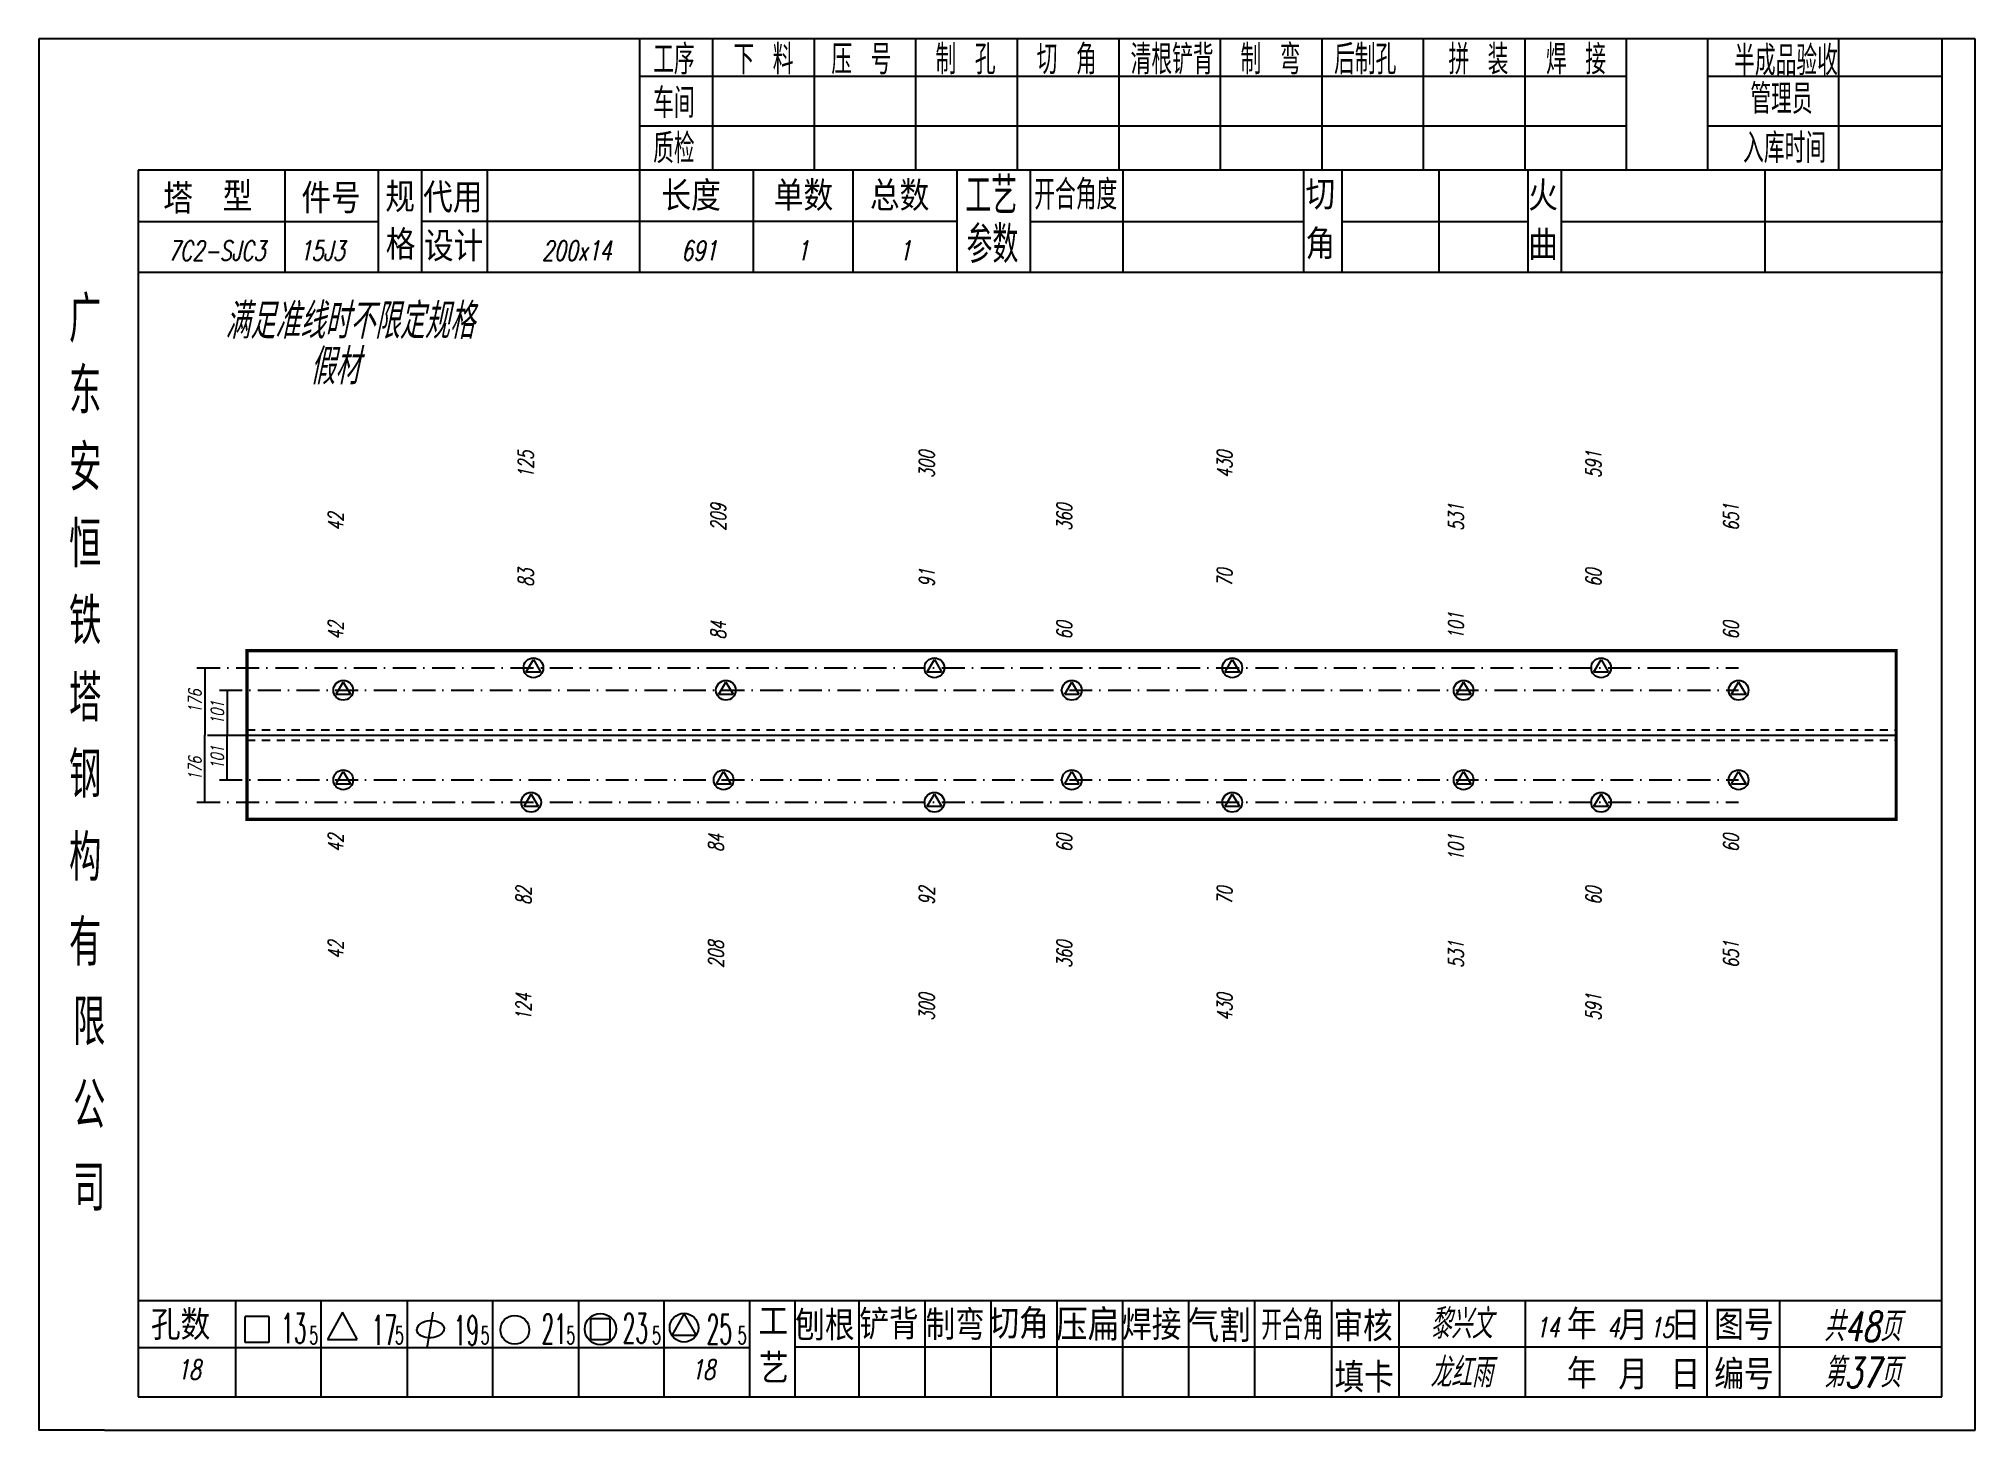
# Model space of a CAD drawing. Header units: millimetres. Extents: x -1378 to 644, y -1773 to 1979.
# Drawn here: x -780.7 to -486.9, y -1139.5 to -928.3 of the extents above; entities that cross this region are included whole.
import ezdxf
from ezdxf.enums import TextEntityAlignment as Align

# ---------------------------------------------------------------- set-up
doc = ezdxf.new("R2010")
doc.units = ezdxf.units.MM
doc.linetypes.add('LPY8', pattern=[0.009, 0.005, -0.004])
doc.linetypes.add('LPY9', pattern=[0.025, 0.015, -0.005, 0, -0.005])
for name, color, linetype in [('1', 7, 'Continuous'), ('2', 7, 'Continuous'), ('21', 7, 'Continuous')]:
    doc.layers.add(name, color=color, linetype=linetype)
doc.styles.add('hz', font='txt.shx', dxfattribs={"width": 0.7, "oblique": 12, "bigfont": 'hztxt.shx'})

msp = doc.modelspace()

# ---------------------------------------------------------------- texts
at = {"color": 134, "style": 'hz', "oblique": 12, "width": 0.7}
for s, p in [('满足准线时不限定规格', (-714.627, -973.8432, 0.0422)), ('假材', (-731.9917, -980.7534, 0.0422))]:
    msp.add_text(s, height=5.4, dxfattribs=at).set_placement(p, align=Align.RIGHT)
at = {"layer": '1', "color": 7, "style": 'hz', "oblique": 12, "width": 0.7}
for s, height, p in [('7C2-SJC3', 3, (-753.6803, -961.9731)), ('15J3', 3, (-737.6803, -961.9731)), (' 200x14', 3, (-699.9803, -961.9731)), ('691', 3, (-680.4803, -961.9731)), ('1', 3, (-664.7803, -961.9731)), ('1', 3, (-649.2604, -961.9731)), ('黎兴文', 4.5, (-564.8803, -1125.5731)), ('14', 3, (-551.7803, -1125.3731)), ('4', 3, (-541.7803, -1125.3731)), ('15', 3, (-534.4803, -1125.3731)), ('龙红雨', 4.5, (-564.8803, -1132.9731)), ('18', 3, (-757.8803, -1131.7731)), ('18', 3, (-679.8803, -1131.7731))]:
    msp.add_text(s, height=height, dxfattribs=at).set_placement(p, align=Align.CENTER)
for s, p in [('125', (-705.6302, -994.9731)), ('300', (-644.8001, -994.9731)), ('430', (-599.612, -994.9731)), ('591', (-543.6483, -994.9731)), ('209', (-676.4317, -1002.9731)), ('360', (-623.9441, -1002.9731)), ('42', (-734.481, -1002.9731)), ('531', (-564.5044, -1002.9731)), ('651', (-522.7923, -1002.9731)), ('83', (-705.6302, -1011.4731)), ('91', (-644.8001, -1011.4731)), ('70', (-599.612, -1011.4731)), ('60', (-543.6483, -1011.4731)), ('101', (-564.5044, -1019.4731)), ('42', (-734.481, -1019.4731)), ('84', (-676.4317, -1019.4731)), ('60', (-623.9441, -1019.4731)), ('60', (-522.7923, -1019.4731))]:
    msp.add_text(s, height=2.3, rotation=90, dxfattribs=at).set_placement(p)
for s, p in [('42', (-734.481, -1048.9731)), ('60', (-623.9441, -1048.9731)), ('60', (-522.7923, -1048.9731)), ('84', (-676.7793, -1048.9731)), ('101', (-564.5044, -1048.9731)), ('82', (-705.9778, -1056.9731)), ('92', (-644.8001, -1056.9731)), ('70', (-599.612, -1056.9731)), ('60', (-543.6483, -1056.9731)), ('42', (-734.481, -1065.1731)), ('208', (-676.7793, -1065.1731)), ('360', (-623.9441, -1065.1731)), ('531', (-564.5044, -1065.1731)), ('651', (-522.7923, -1065.1731)), ('124', (-705.9778, -1073.1731)), ('300', (-644.8001, -1073.1731)), ('430', (-599.612, -1073.1731)), ('591', (-543.6483, -1073.1731))]:
    msp.add_text(s, height=2.3, rotation=90, dxfattribs=at).set_placement(p, align=Align.RIGHT)
for s, p in [('共48页', (-509.8803, -1125.9731)), ('第37页', (-509.8803, -1132.9731))]:
    msp.add_text(s, height=4.5, dxfattribs=at).set_placement(p)
at = {"layer": '2', "color": 7, "style": 'hz', "oblique": 12, "width": 0.7}
for s, p in [('176', (-755.9803, -1028.8731)), ('101', (-752.5803, -1030.5731)), ('101', (-752.5803, -1037.3731)), ('176', (-755.9803, -1039.0731))]:
    msp.add_text(s, height=2, rotation=90, dxfattribs=at).set_placement(p, align=Align.CENTER)

# ---------------------------------------------------------------- blocks, each defined once
blk = doc.blocks.new('xytfsc')
at = {"color": 243}
for p, q in [((-0.0818, 0.17567), (-0.0818, -0.0355)), ((0.212, 0.17567), (-0.0818, 0.17567)), ((0.00934, 0.17567), (0.00934, 0.15571)), ((0.02044, 0.17567), (0.02044, 0.15571)), ((0.03584, 0.17567), (0.03584, 0.15571)), ((0.05124, 0.17567), (0.05124, 0.15571)), ((0.06664, 0.17567), (0.06664, 0.15571)), ((0.08204, 0.17567), (0.08204, 0.15571)), ((0.09744, 0.17567), (0.09744, 0.15571)), ((0.11284, 0.17567), (0.11284, 0.15571)), ((0.12824, 0.17567), (0.12824, 0.15571)), ((0.14364, 0.17567), (0.14364, 0.15571)), ((0.15904, 0.17567), (0.15904, 0.15571)), ((0.15904, 0.17567), (0.15904, 0.15571)), ((0.17139, 0.17567), (0.17139, 0.1557)), ((0.19125, 0.17567), (0.19125, 0.1557)), ((0.20692, 0.17567), (0.20692, 0.1557)), ((0.212, 0.1457), (0.212, 0.17567)), ((0.15904, 0.16991), (0.00934, 0.16991)), ((0.20692, 0.16991), (0.17139, 0.16991)), ((0.15904, 0.16238), (0.00934, 0.16238)), ((0.20692, 0.16238), (0.17139, 0.16238)), ((-0.01376, 0.15577), (-0.01376, 0.14027)), ((0.00934, 0.15571), (0.00934, 0.14021)), ((0.02657, 0.1558), (0.02657, 0.1403)), ((0.0417, 0.1558), (0.0417, 0.1403)), ((-0.0667, 0.1557), (-0.0667, -0.03042)), ((0.20692, 0.1557), (-0.0667, 0.1557)), ((-0.04446, 0.15571), (-0.04446, 0.14021)), ((0.05749, 0.1557), (0.05749, 0.1402)), ((0.06861, 0.1557), (0.06861, 0.1402)), ((0.08265, 0.1557), (0.08265, 0.1402)), ((0.1101, 0.1557), (0.1101, 0.1402)), ((0.11589, 0.1557), (0.11589, 0.1402)), ((0.13059, 0.1557), (0.13059, 0.1402)), ((0.14414, 0.1557), (0.14414, 0.1402)), ((0.14915, 0.1557), (0.14915, 0.1402)), ((0.18007, 0.1557), (0.18007, 0.1402)), ((0.20692, -0.03042), (0.20692, 0.1557)), ((-0.03023, 0.14789), (-0.0667, 0.14789)), ((0.05749, 0.14795), (-0.02369, 0.14795)), ((0.06861, 0.14795), (0.1101, 0.14795)), ((0.11589, 0.14795), (0.14414, 0.14795)), ((0.14915, 0.14795), (0.2071, 0.14795)), ((0.212, -0.0355), (0.212, 0.1457)), ((0.2071, 0.1402), (-0.0667, 0.1402)), ((-0.0667, -0.0158), (0.20692, -0.0158)), ((-0.05193, -0.0158), (-0.05193, -0.03042)), ((-0.03893, -0.03042), (-0.03893, -0.0158)), ((-0.03572, -0.0176), (-0.03801, -0.0217)), ((-0.03347, -0.02167), (-0.03572, -0.0176)), ((-0.02593, -0.0158), (-0.02593, -0.03042)), ((-0.02201, -0.0176), (-0.02294, -0.02301)), ((-0.01293, -0.03042), (-0.01293, -0.0158)), ((0.00007, -0.0158), (0.00007, -0.03042)), ((0.01307, -0.03028), (0.01307, -0.0158)), ((0.04269, -0.03037), (0.04269, -0.0157)), ((0.05269, -0.03037), (0.05269, -0.0157)), ((0.06269, -0.03037), (0.06269, -0.0157)), ((0.07269, -0.03037), (0.07269, -0.0157)), ((0.08269, -0.03037), (0.08269, -0.0157)), ((0.09269, -0.03037), (0.09269, -0.0157)), ((0.10269, -0.03037), (0.10269, -0.0157)), ((0.1144, -0.03054), (0.1144, -0.01587)), ((0.12461, -0.03053), (0.12461, -0.01587)), ((0.14378, -0.03042), (0.14378, -0.01576)), ((0.17132, -0.03045), (0.17132, -0.01578)), ((0.18234, -0.03043), (0.18234, -0.01576)), ((-0.05048, -0.02216), (-0.05048, -0.01823)), ((-0.04687, -0.01823), (-0.05048, -0.01823)), ((-0.04687, -0.01823), (-0.04687, -0.02216)), ((0.00483, -0.01861), (0.00194, -0.01861)), ((0.00194, -0.02176), (0.00194, -0.01861)), ((0.00483, -0.01861), (0.00483, -0.02176)), ((0.01611, -0.01776), (0.01429, -0.02104)), ((0.01792, -0.02102), (0.01611, -0.01776)), ((0.02607, -0.02298), (-0.0667, -0.02298)), ((-0.04687, -0.02216), (-0.05048, -0.02216)), ((-0.038, -0.02172), (-0.03348, -0.02172)), ((0.00483, -0.02176), (0.00194, -0.02176)), ((0.01431, -0.02109), (0.01795, -0.02108)), ((0.03294, -0.02282), (0.20692, -0.02282)), ((-0.0667, -0.03042), (0.20692, -0.03042)), ((-0.0718, -0.0355), (-0.0818, -0.0355)), ((-0.0718, -0.0355), (0.212, -0.0355))]:
    blk.add_line(p, q, dxfattribs=at)
at = {"color": 25}
for p, q in [((-0.0237, 0.14025), (-0.0237, 0.15575)), ((-0.03023, 0.14014), (-0.03023, 0.15564)), ((0.02607, -0.03028), (0.02607, -0.01568)), ((0.03298, -0.03049), (0.03298, -0.01589))]:
    blk.add_line(p, q, dxfattribs=at)
at = {"color": 243}
for centre, radius in [((-0.00958, -0.02025), 0.00218), ((0.00341, -0.02014), 0.00237), ((0.0161, -0.01993), 0.00218)]:
    blk.add_circle(centre, radius, dxfattribs=at)
blk.add_ellipse((-0.02237, -0.02016), major_axis=(-0.00206, -0.00014), ratio=0.631198, dxfattribs=at)
at = {"color": 243, "style": 'hz'}
for s, height, width, p in [('工序', 0.0045, 0.7, (0.01141, 0.17026)), ('下 料', 0.0045, 0.7, (0.0236, 0.17026)), ('压 号', 0.0045, 0.7, (0.03845, 0.17026)), ('制 孔', 0.0045, 0.7, (0.05426, 0.17026)), ('切 角', 0.0045, 0.7, (0.0696, 0.17026)), ('清根铲背 ', 0.0045, 0.7, (0.08385, 0.17026)), (' 制 弯', 0.0045, 0.7, (0.09772, 0.17026)), (' 后制孔', 0.0045, 0.7, (0.11191, 0.17026)), ('拼 装', 0.0045, 0.7, (0.13207, 0.17026)), (' 焊 接', 0.0045, 0.7, (0.14407, 0.17026)), ('半成品验收', 0.0045, 0.7, (0.17541, 0.17009)), ('车间', 0.0045, 0.7, (0.01141, 0.16365)), ('管理员', 0.0045, 0.7, (0.17787, 0.16428)), ('质检', 0.0045, 0.7, (0.01141, 0.15676)), ('入库时间', 0.0045, 0.7, (0.17677, 0.15681)), ('工艺', 0.0056, 0.7, (0.0588, 0.14906)), ('开合角度', 0.0045, 0.7, (0.06923, 0.14974)), ('参数', 0.0056, 0.7, (0.05897, 0.14164)), ('广', 0.007, 0.7, (-0.0772, 0.1296)), ('东', 0.007, 0.7, (-0.0772, 0.11874)), ('安', 0.007, 0.7, (-0.0772, 0.10709)), ('恒', 0.007, 0.7, (-0.0772, 0.09543)), ('铁', 0.007, 0.7, (-0.0772, 0.08376)), ('塔', 0.007, 0.7, (-0.0772, 0.07209)), ('钢', 0.007, 0.7, (-0.0772, 0.06049)), ('构', 0.007, 0.7, (-0.0772, 0.04788)), ('有', 0.007, 0.7, (-0.0772, 0.035)), ('限', 0.007, 0.7, (-0.07659, 0.02293)), ('公', 0.007, 0.7, (-0.07659, 0.01032)), ('司', 0.007, 0.7, (-0.07659, -0.00223)), ('开合角', 0.0045, 0.7, (0.10368, -0.02179)), ('13', 0.0045, 0.5, (-0.04503, -0.02227)), ('5', 0.00269, 0.6, (-0.04077, -0.02242)), ('17', 0.0045, 0.5, (-0.0313, -0.02254)), ('5', 0.00269, 0.6, (-0.02777, -0.02242)), ('19', 0.0045, 0.5, (-0.01885, -0.0226)), ('5', 0.00269, 0.6, (-0.01477, -0.02242)), ('21', 0.0045, 0.5, (-0.00553, -0.02238)), ('5', 0.00269, 0.6, (-0.00177, -0.02242)), ('23', 0.0045, 0.5, (0.00679, -0.02228)), ('5', 0.00269, 0.6, (0.01123, -0.02242)), ('25', 0.0045, 0.5, (0.01952, -0.02242)), ('5', 0.00269, 0.6, (0.02423, -0.02242))]:
    blk.add_text(s, height=height, dxfattribs=dict(at, width=width)).set_placement(p)
for s, height, p in [('塔', 0.0045, (-0.06291, 0.14913)), ('型', 0.0045, (-0.0539, 0.14943)), ('单数', 0.0045, (0.02972, 0.14955)), ('总数', 0.0045, (0.04431, 0.14954)), ('孔数', 0.0045, (-0.06478, -0.02179)), ('压扁', 0.0048, (0.07253, -0.02192)), ('气割', 0.0048, (0.09248, -0.0221)), ('图号', 0.0045, (0.1724, -0.0218)), ('编号', 0.0045, (0.1724, -0.0293))]:
    blk.add_text(s, height=height, dxfattribs=at).set_placement(p)
at = {"color": 25, "style": 'hz'}
for s, p in [('件号', (-0.04194, 0.14917)), ('规', (-0.02923, 0.14934)), ('代用', (-0.02348, 0.14927)), ('长度', (0.01268, 0.14955)), ('切', (0.11039, 0.14973)), ('火', (0.14418, 0.14957)), ('格', (-0.02915, 0.14213)), ('角', (0.11039, 0.14223)), ('曲', (0.14418, 0.14207)), ('设计', (-0.02335, 0.14189)), ('工', (0.02741, -0.02128)), ('刨根', (0.03296, -0.02187)), ('铲背', (0.04269, -0.02169)), ('制弯', (0.05274, -0.02179)), ('切角', (0.06243, -0.02161)), ('焊接', (0.08256, -0.02181)), ('审核', (0.11462, -0.022)), ('年', (0.15005, -0.0217)), ('月', (0.15785, -0.02184)), ('日', (0.16576, -0.02182)), ('艺', (0.02749, -0.02838)), ('填卡', (0.1148, -0.02977)), ('年', (0.15005, -0.02918)), ('月', (0.15785, -0.02932)), ('日', (0.16576, -0.0293))]:
    blk.add_text(s, height=0.0045, dxfattribs=at).set_placement(p)
blk = doc.blocks.new('li8')
at = {"layer": '21', "color": 7, "linetype": 'LPY8'}
blk.add_line((0, 0), (1, 0), dxfattribs=at)
blk = doc.blocks.new('do')
at = {"color": 211}
for p, q in [((-0.72, -0.41), (0, 0.83)), ((0, 0.83), (0.72, -0.41)), ((-0.72, -0.41), (0.72, -0.41))]:
    blk.add_line(p, q, dxfattribs=at)
blk.add_circle((0, 0), 1, dxfattribs=at)
blk = doc.blocks.new('li9')
at = {"layer": '21', "color": 210, "linetype": 'LPY9'}
blk.add_line((0, 0), (1, 0), dxfattribs=at)

# ---------------------------------------------------------------- linework, layer by layer
at = {"layer": '2', "color": 7}
for p, q in [((-755.4803, -1023.7731), (-755.4803, -1033.9731)), ((-752.0803, -1027.1731), (-752.0803, -1033.9731)), ((-755.4803, -1044.1731), (-755.4803, -1033.9731)), ((-755.0803, -1033.9731), (-689.0803, -1033.9731)), ((-755.0803, -1033.9731), (-689.0803, -1033.9731)), ((-752.0803, -1040.7731), (-752.0803, -1033.9731)), ((-749.0803, -1033.9731), (-498.8803, -1033.9731))]:
    msp.add_line(p, q, dxfattribs=at)
at = {"layer": '2', "color": 7, "const_width": 0.5}
msp.add_lwpolyline([(-749.0803, -1021.1731), (-498.8803, -1021.1731), (-498.8803, -1046.7731), (-749.0803, -1046.7731)], close=True, dxfattribs=at)

# ---------------------------------------------------------------- block references
at = {"layer": '1', "color": 7}
for name, p, xscale, yscale, zscale in [('xytfsc', (-698.8803, -1103.9731), 1000, 1000, 1000), ('do', (-705.6302, -1023.7731), 1.5, 1.5, 1.5), ('do', (-644.8001, -1023.7731), 1.5, 1.5, 1.5), ('do', (-599.612, -1023.7731), 1.5, 1.5, 1.5), ('do', (-543.6483, -1023.7731), 1.5, 1.5, 1.5), ('li9', (-756.6803, -1023.7731), 233.887976845152, 233.887976845152, 233.887976845152), ('li9', (-753.2803, -1027.1731), 230.487976845152, 230.487976845152, 230.487976845152), ('do', (-734.481, -1027.1731), 1.5, 1.5, 1.5), ('do', (-676.4317, -1027.1731), 1.5, 1.5, 1.5), ('do', (-623.9441, -1027.1731), 1.5, 1.5, 1.5), ('do', (-564.5044, -1027.1731), 1.5, 1.5, 1.5), ('do', (-522.7923, -1027.1731), 1.5, 1.5, 1.5), ('do', (-734.481, -1040.7731), 1.5, 1.5, 1.5), ('do', (-676.7793, -1040.7731), 1.5, 1.5, 1.5), ('do', (-623.9441, -1040.7731), 1.5, 1.5, 1.5), ('do', (-564.5044, -1040.7731), 1.5, 1.5, 1.5), ('do', (-522.7923, -1040.7731), 1.5, 1.5, 1.5), ('li9', (-753.2803, -1040.7731), 230.487976845152, 230.487976845152, 230.487976845152), ('do', (-705.9778, -1044.1731), 1.5, 1.5, 1.5), ('do', (-644.8001, -1044.1731), 1.5, 1.5, 1.5), ('do', (-599.612, -1044.1731), 1.5, 1.5, 1.5), ('do', (-543.6483, -1044.1731), 1.5, 1.5, 1.5), ('li9', (-756.6803, -1044.1731), 233.887976845152, 233.887976845152, 233.887976845152)]:
    msp.add_blockref(name, p, dxfattribs=dict(at, xscale=xscale, yscale=yscale, zscale=zscale))
at = {"layer": '2', "color": 7, "xscale": 250.2, "yscale": 250.2, "zscale": 250.2}
for p in [(-749.0803, -1033.1731), (-749.0803, -1034.7731)]:
    msp.add_blockref('li8', p, dxfattribs=at)

msp.set_redraw_order([(e.dxf.handle, doc.entitydb.next_handle()) for e in msp.query("TEXT MTEXT ATTDEF DIMENSION ARC_DIMENSION")])  # texts and dimensions are drawn at this point

doc.saveas('drawing.dxf')
